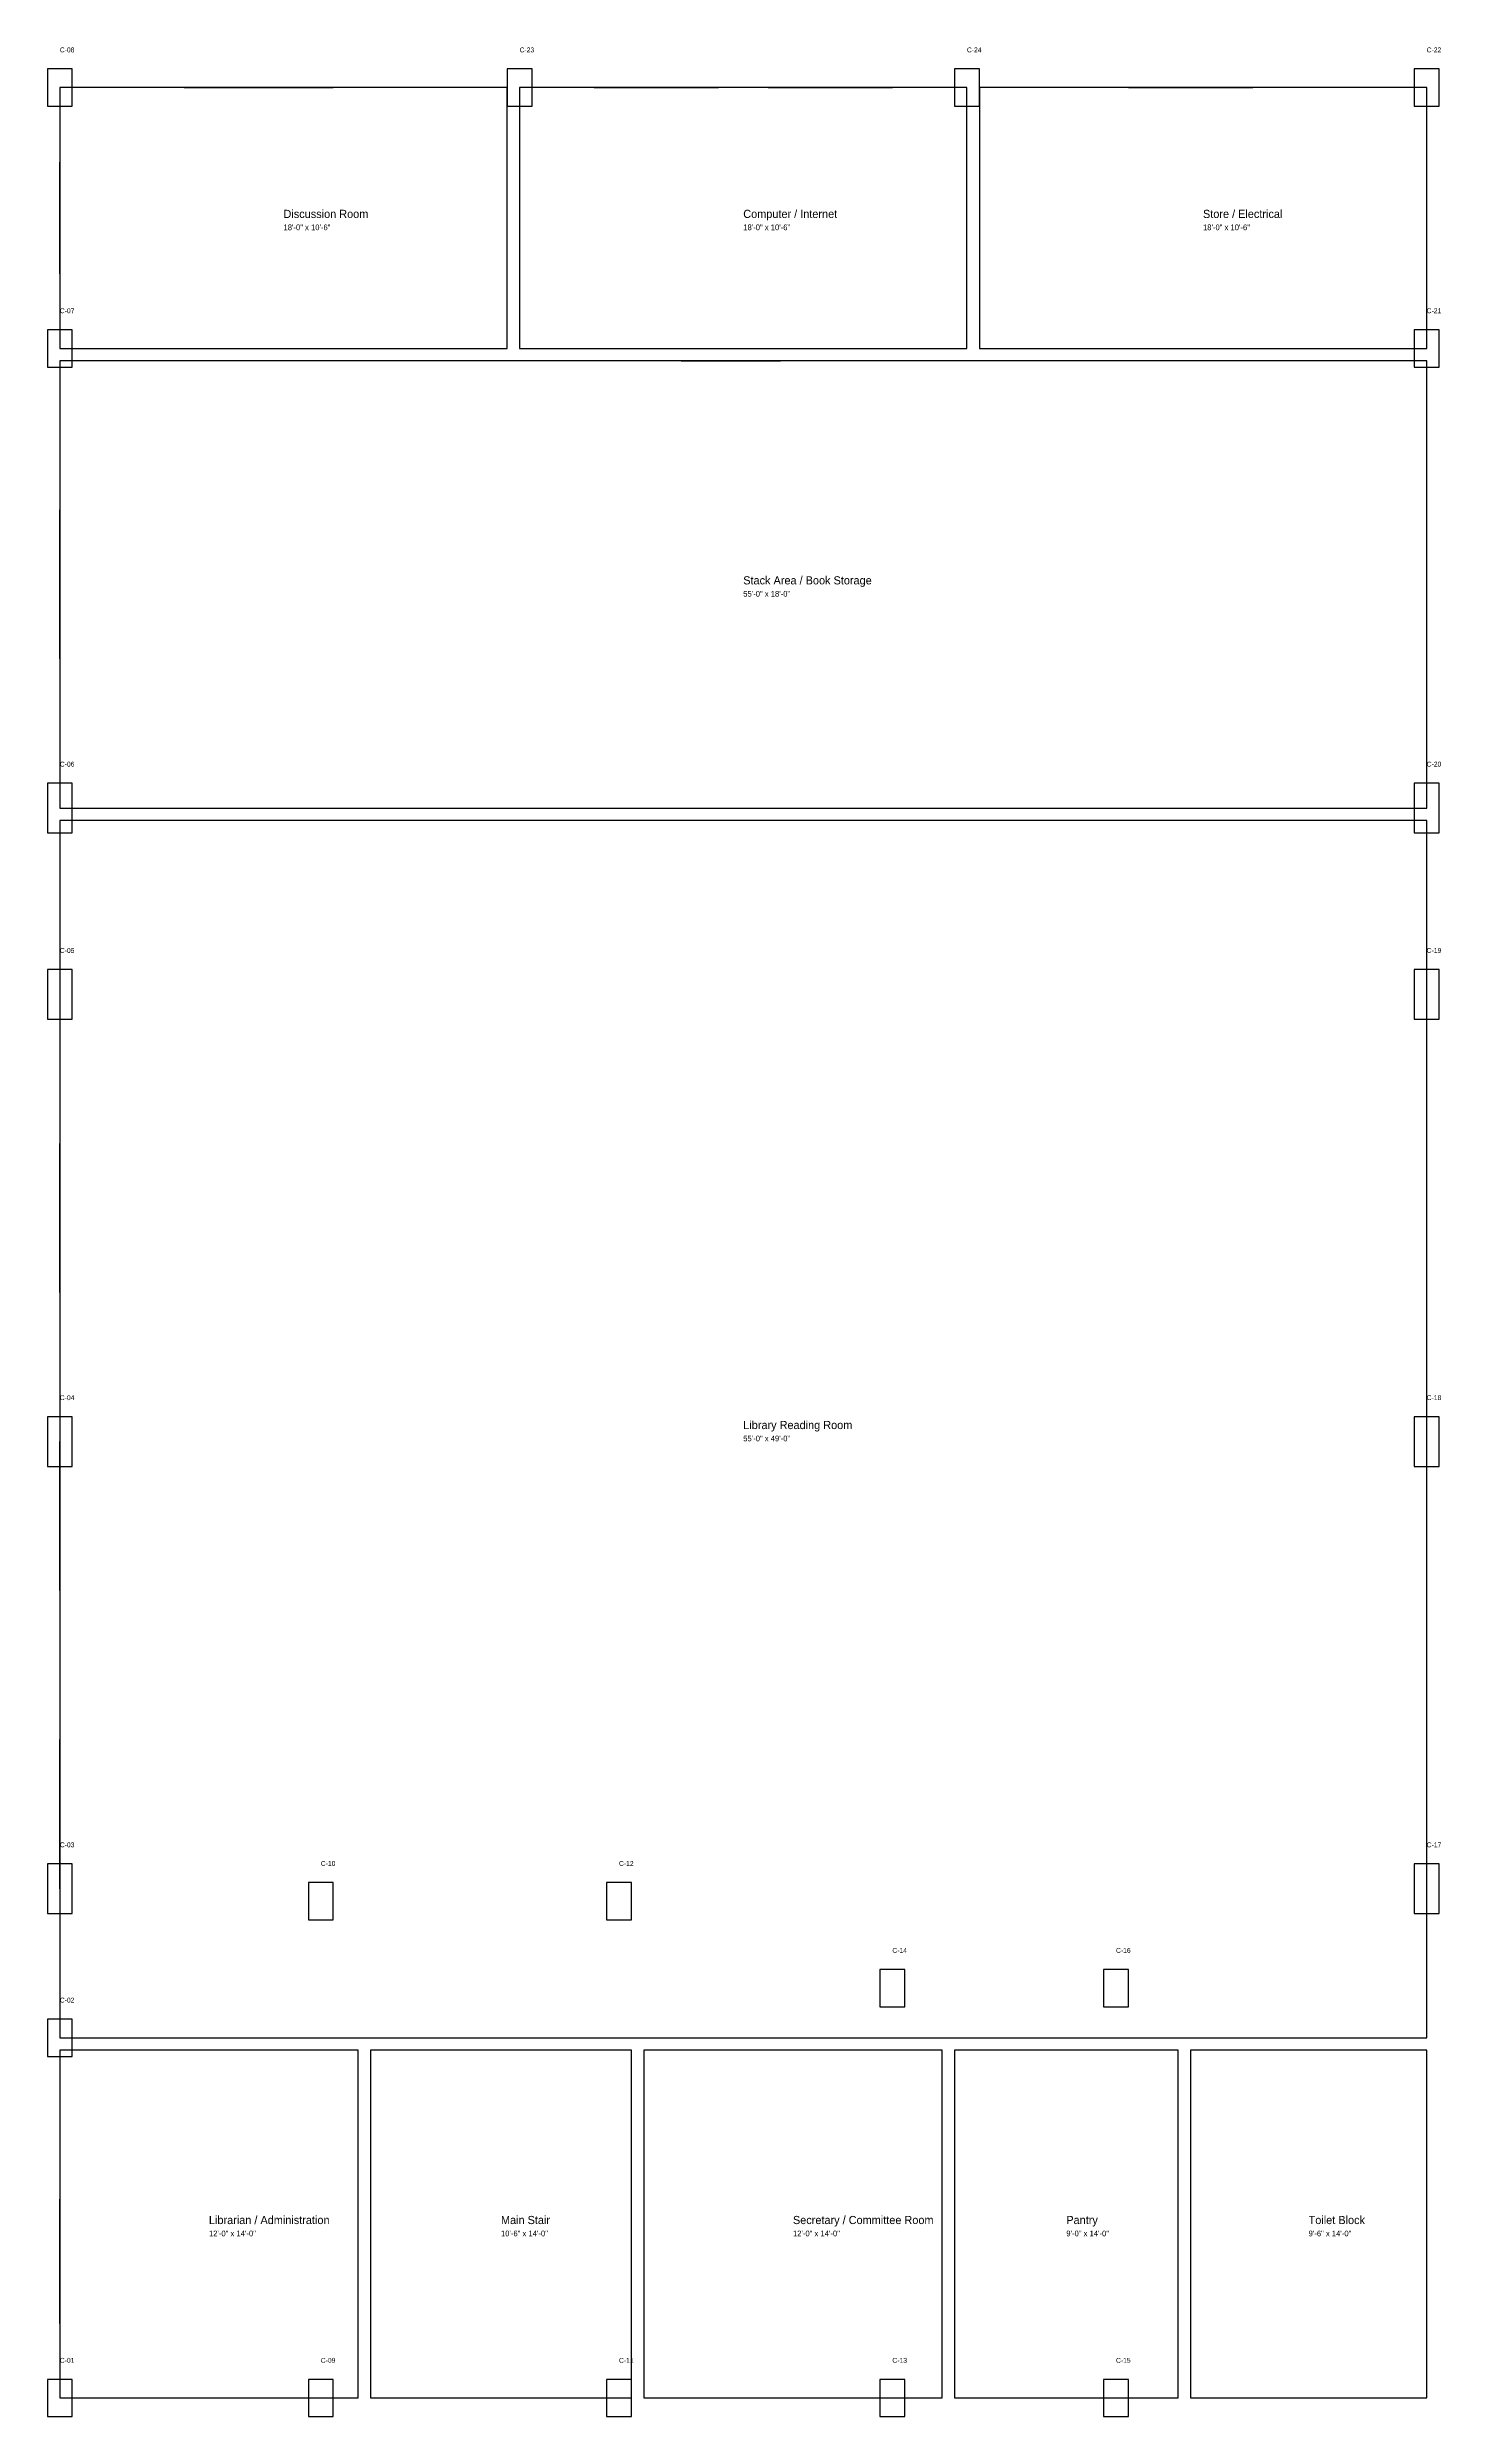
# Model space of a CAD drawing. Header units: millimetres. Extents: x 0 to 17087, y -76 to 28991.
import ezdxf

# ---------------------------------------------------------------- set-up
doc = ezdxf.new("R2010")
doc.units = ezdxf.units.MM
for name, color, linetype in [('COLUMNS', 7, 'Continuous'), ('DOORS', 1, 'Continuous'), ('TEXT', 7, 'Continuous'), ('WALLS', 7, 'Continuous'), ('WINDOWS', 5, 'Continuous')]:
    doc.layers.add(name, color=color, linetype=linetype)

msp = doc.modelspace()

# ---------------------------------------------------------------- linework, layer by layer
at = {"layer": 'COLUMNS'}
for points in [[(0, 28270.2), (304.8, 28270.2), (304.8, 28727.4), (0, 28727.4), (0, 28270.2)], [(5638.8, 28270.2), (5943.6, 28270.2), (5943.6, 28727.4), (5638.8, 28727.4), (5638.8, 28270.2)], [(11125.2, 28270.2), (11430, 28270.2), (11430, 28727.4), (11125.2, 28727.4), (11125.2, 28270.2)], [(16764, 28270.2), (17068.8, 28270.2), (17068.8, 28727.4), (16764, 28727.4), (16764, 28270.2)], [(0, 25069.8), (304.8, 25069.8), (304.8, 25527), (0, 25527), (0, 25069.8)], [(16764, 25069.8), (17068.8, 25069.8), (17068.8, 25527), (16764, 25527), (16764, 25069.8)], [(0, 19354.8), (304.8, 19354.8), (304.8, 19964.4), (0, 19964.4), (0, 19354.8)], [(16764, 19354.8), (17068.8, 19354.8), (17068.8, 19964.4), (16764, 19964.4), (16764, 19354.8)], [(0, 17068.8), (304.8, 17068.8), (304.8, 17678.4), (0, 17678.4), (0, 17068.8)], [(16764, 17068.8), (17068.8, 17068.8), (17068.8, 17678.4), (16764, 17678.4), (16764, 17068.8)], [(0, 11582.4), (304.8, 11582.4), (304.8, 12192), (0, 12192), (0, 11582.4)], [(16764, 11582.4), (17068.8, 11582.4), (17068.8, 12192), (16764, 12192), (16764, 11582.4)], [(0, 6096), (304.8, 6096), (304.8, 6705.6), (0, 6705.6), (0, 6096)], [(16764, 6096), (17068.8, 6096), (17068.8, 6705.6), (16764, 6705.6), (16764, 6096)], [(3200.4, 6019.8), (3505.2, 6019.8), (3505.2, 6477), (3200.4, 6477), (3200.4, 6019.8)], [(6858, 6019.8), (7162.8, 6019.8), (7162.8, 6477), (6858, 6477), (6858, 6019.8)], [(10210.8, 4953), (10515.6, 4953), (10515.6, 5410.2), (10210.8, 5410.2), (10210.8, 4953)], [(12954, 4953), (13258.8, 4953), (13258.8, 5410.2), (12954, 5410.2), (12954, 4953)], [(0, 4343.4), (304.8, 4343.4), (304.8, 4800.6), (0, 4800.6), (0, 4343.4)], [(0, -76.2), (304.8, -76.2), (304.8, 381), (0, 381), (0, -76.2)], [(3200.4, -76.2), (3505.2, -76.2), (3505.2, 381), (3200.4, 381), (3200.4, -76.2)], [(6858, -76.2), (7162.8, -76.2), (7162.8, 381), (6858, 381), (6858, -76.2)], [(10210.8, -76.2), (10515.6, -76.2), (10515.6, 381), (10210.8, 381), (10210.8, -76.2)], [(12954, -76.2), (13258.8, -76.2), (13258.8, 381), (12954, 381), (12954, -76.2)]]:
    msp.add_lwpolyline(points, dxfattribs=at)
at = {"layer": 'DOORS'}
for p, q in [((1676.4, 25298.4), (2590.8, 25298.4)), ((7315.2, 25298.4), (8229.6, 25298.4)), ((12954, 25298.4), (13868.4, 25298.4)), ((7772.4, 25146), (8991.6, 25146)), ((7772.4, 4572), (8991.6, 4572)), ((3810, 1676.4), (3810, 2590.8)), ((5029.2, 152.4), (6096, 152.4)), ((8382, 152.4), (9448.8, 152.4)), ((12039.6, 152.4), (12954, 152.4)), ((14935.2, 152.4), (15849.6, 152.4))]:
    msp.add_line(p, q, dxfattribs=at)
at = {"layer": 'WALLS'}
for points in [[(152.4, 25298.4), (5638.8, 25298.4), (5638.8, 28498.8), (152.4, 28498.8), (152.4, 25298.4)], [(5791.2, 25298.4), (11277.6, 25298.4), (11277.6, 28498.8), (5791.2, 28498.8), (5791.2, 25298.4)], [(11430, 25298.4), (16916.4, 25298.4), (16916.4, 28498.8), (11430, 28498.8), (11430, 25298.4)], [(152.4, 19659.6), (16916.4, 19659.6), (16916.4, 25146), (152.4, 25146), (152.4, 19659.6)], [(152.4, 4572), (16916.4, 4572), (16916.4, 19507.2), (152.4, 19507.2), (152.4, 4572)], [(152.4, 152.4), (3810, 152.4), (3810, 4419.6), (152.4, 4419.6), (152.4, 152.4)], [(3962.4, 152.4), (7162.8, 152.4), (7162.8, 4419.6), (3962.4, 4419.6), (3962.4, 152.4)], [(7315.2, 152.4), (10972.8, 152.4), (10972.8, 4419.6), (7315.2, 4419.6), (7315.2, 152.4)], [(11125.2, 152.4), (13868.4, 152.4), (13868.4, 4419.6), (11125.2, 4419.6), (11125.2, 152.4)], [(14020.8, 152.4), (16916.4, 152.4), (16916.4, 4419.6), (14020.8, 4419.6), (14020.8, 152.4)]]:
    msp.add_lwpolyline(points, dxfattribs=at)
at = {"layer": 'WINDOWS'}
for p, q in [((1676.4, 28498.8), (3505.2, 28498.8)), ((6705.6, 28498.8), (8229.6, 28498.8)), ((8839.2, 28498.8), (10363.2, 28498.8)), ((13258.8, 28498.8), (14782.8, 28498.8)), ((152.4, 26212.8), (152.4, 27584.4)), ((16916.4, 26212.8), (16916.4, 27432)), ((152.4, 21488.4), (152.4, 23317.2)), ((16916.4, 21488.4), (16916.4, 23317.2)), ((152.4, 13716), (152.4, 15544.8)), ((16916.4, 13716), (16916.4, 15544.8)), ((152.4, 10058.4), (152.4, 11887.2)), ((16916.4, 10058.4), (16916.4, 11887.2)), ((152.4, 6400.8), (152.4, 8229.6)), ((16916.4, 6400.8), (16916.4, 8229.6)), ((152.4, 1066.8), (152.4, 2590.8)), ((16916.4, 1066.8), (16916.4, 1981.2)), ((609.6, 152.4), (1828.8, 152.4)), ((7924.8, 152.4), (9448.8, 152.4)), ((11582.4, 152.4), (12496.8, 152.4)), ((14478, 152.4), (15392.4, 152.4))]:
    msp.add_line(p, q, dxfattribs=at)

# ---------------------------------------------------------------- texts
at = {"layer": 'TEXT'}
for s, height, p in [('C-08', 60, (152.4, 28930.6)), ('C-23', 60, (5791.2, 28930.6)), ('C-24', 60, (11277.6, 28930.6)), ('C-22', 60, (16916.4, 28930.6)), ('18\'-0" x 10\'-6"', 70, (2895.6, 26748.6)), ('Discussion Room', 100, (2895.6, 26898.6)), ('Computer / Internet', 100, (8534.4, 26898.6)), ('18\'-0" x 10\'-6"', 70, (8534.4, 26748.6)), ('Store / Electrical', 100, (14173.2, 26898.6)), ('18\'-0" x 10\'-6"', 70, (14173.2, 26748.6)), ('C-07', 60, (152.4, 25730.2)), ('C-21', 60, (16916.4, 25730.2)), ('Stack Area / Book Storage', 100, (8534.4, 22402.8)), ('55\'-0" x 18\'-0"', 70, (8534.4, 22252.8)), ('C-06', 60, (152.4, 20167.6)), ('C-20', 60, (16916.4, 20167.6)), ('C-05', 60, (152.4, 17881.6)), ('C-19', 60, (16916.4, 17881.6)), ('C-04', 60, (152.4, 12395.2)), ('C-18', 60, (16916.4, 12395.2)), ('55\'-0" x 49\'-0"', 70, (8534.4, 11889.6)), ('Library Reading Room', 100, (8534.4, 12039.6)), ('C-03', 60, (152.4, 6908.8)), ('C-10', 60, (3352.8, 6680.2)), ('C-12', 60, (7010.4, 6680.2)), ('C-17', 60, (16916.4, 6908.8)), ('C-14', 60, (10363.2, 5613.4)), ('C-16', 60, (13106.4, 5613.4)), ('C-02', 60, (152.4, 5003.8)), ('Librarian / Administration', 100, (1981.2, 2286)), ('Main Stair', 100, (5562.6, 2286)), ('Secretary / Committee Room', 100, (9144, 2286)), ('Pantry', 100, (12496.8, 2286)), ('Toilet Block', 100, (15468.6, 2286)), ('12\'-0" x 14\'-0"', 70, (1981.2, 2136)), ('10\'-6" x 14\'-0"', 70, (5562.6, 2136)), ('12\'-0" x 14\'-0"', 70, (9144, 2136)), ('9\'-0" x 14\'-0"', 70, (12496.8, 2136)), ('9\'-6" x 14\'-0"', 70, (15468.6, 2136)), ('C-01', 60, (152.4, 584.2)), ('C-09', 60, (3352.8, 584.2)), ('C-11', 60, (7010.4, 584.2)), ('C-13', 60, (10363.2, 584.2)), ('C-15', 60, (13106.4, 584.2))]:
    msp.add_text(s, height=height, dxfattribs=at).set_placement(p)

doc.saveas('drawing.dxf')
